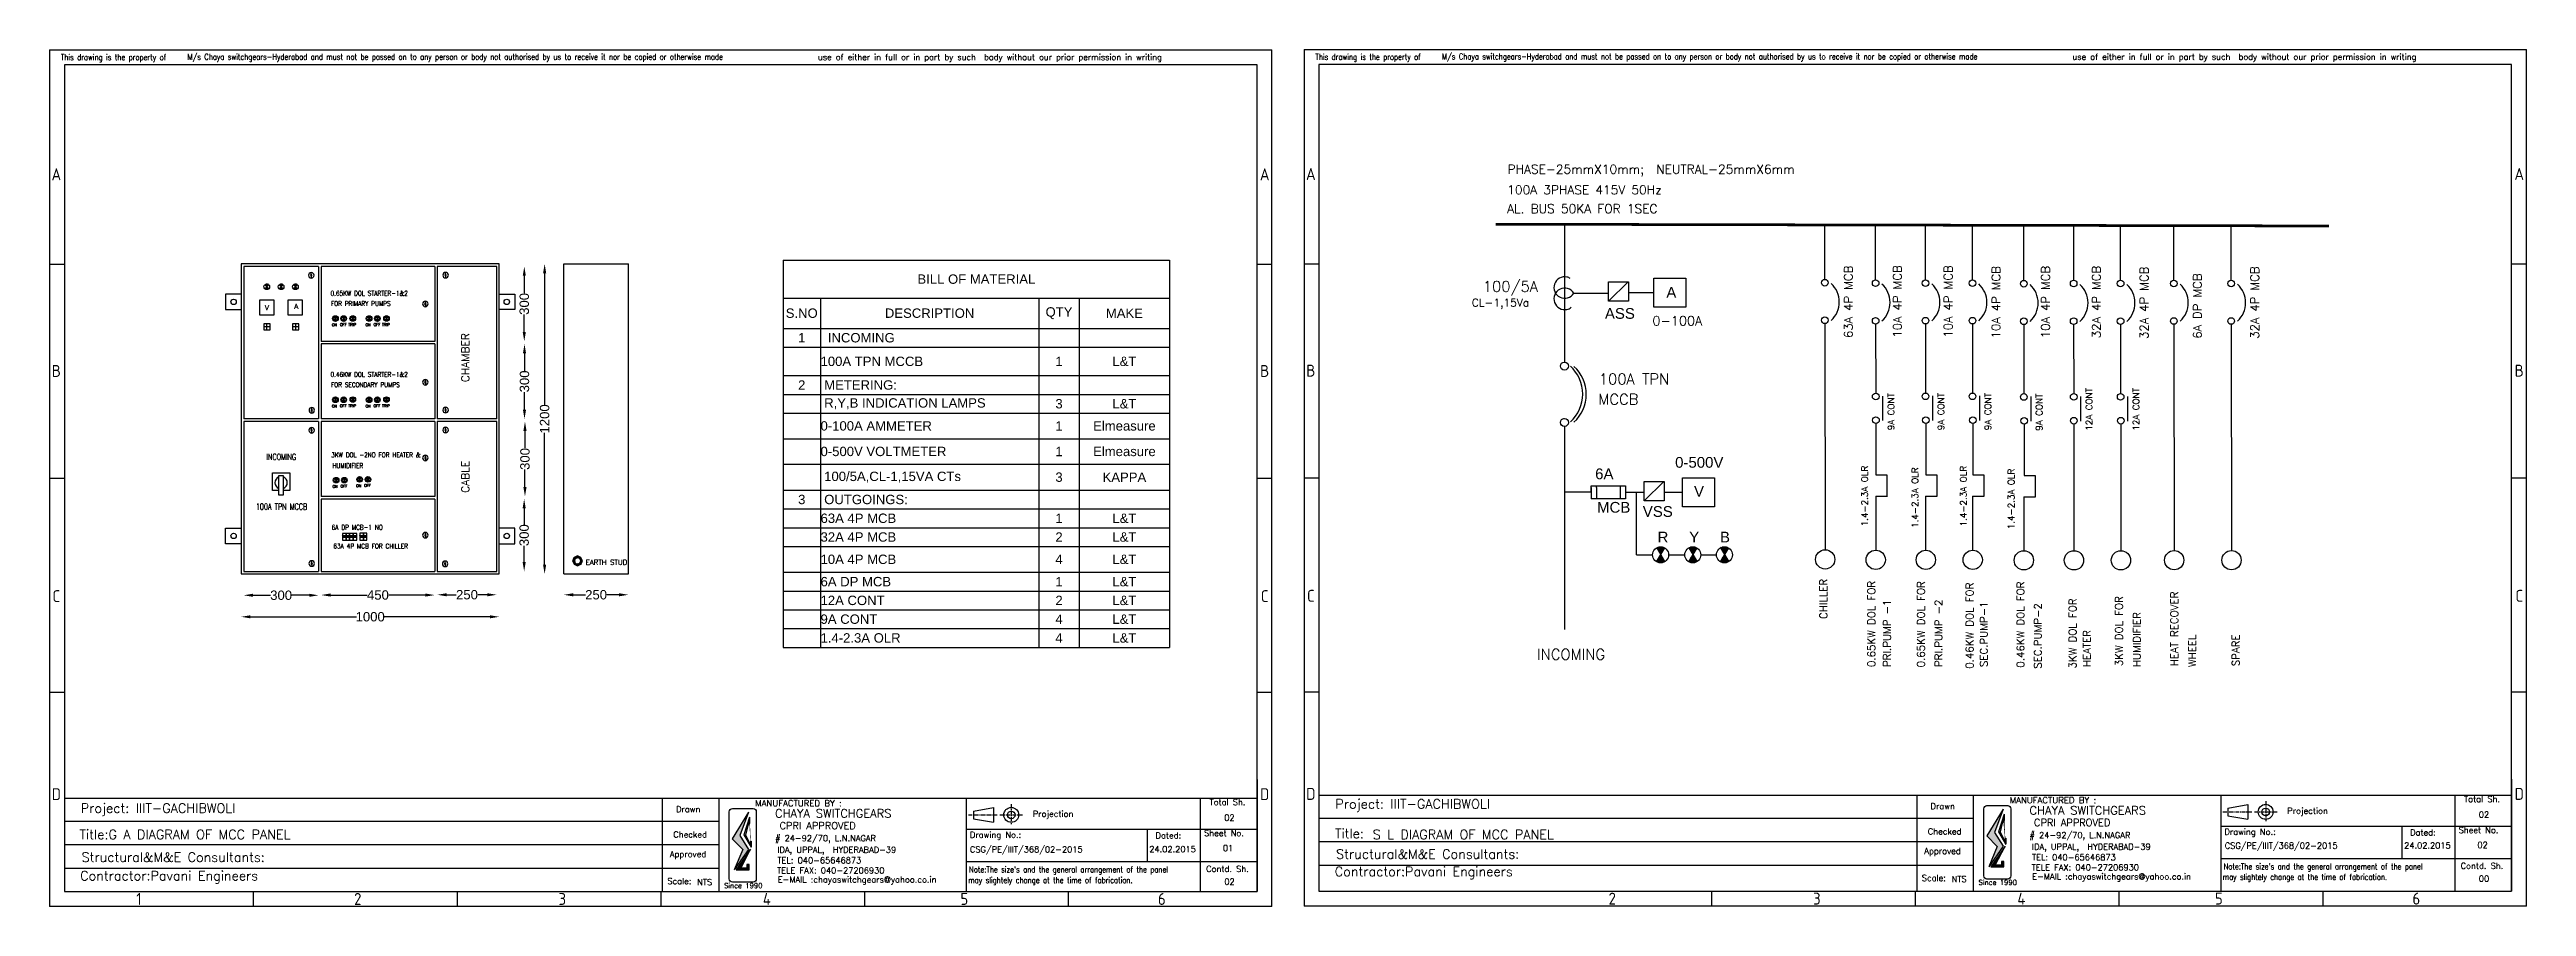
# Model space of a CAD drawing. Header units: inches. Extents: x 11 to 804, y 15 to 289.
import ezdxf
from ezdxf.enums import TextEntityAlignment as Align

# ---------------------------------------------------------------- set-up
doc = ezdxf.new("R2010")
doc.units = ezdxf.units.IN
doc.header["$MEASUREMENT"] = 0
doc.linetypes.add('CENTER', pattern=[2, 1.25, -0.25, 0.25, -0.25])
for name, color, linetype in [('FRAME050', 6, 'Continuous'), ('FRAME070', 5, 'Continuous'), ('TXT', 6, 'Continuous')]:
    doc.layers.add(name, color=color, linetype=linetype)
doc.styles.add('1', font='simplex.shx')
doc.styles.add('COMPLEX', font='complex.shx', dxfattribs={"height": 2})
doc.styles.add('ISOCP', font='isocp.shx')
doc.styles.add('Roman', font='romans')
doc.styles.add('ROMANS', font='ROMANS.shx', dxfattribs={"width": 0.75})
doc.styles.add('SIMPLEX', font='simplex.shx', dxfattribs={"height": 2})
doc.styles.get("Standard").update_dxf_attribs({"font": 'arial.ttf'})
doc.styles.add('STYLE1', font='Romans.shx')
doc.styles.add('STYLE2', font='Romant.shx')
doc.styles.add('STYLE3', font='Simplex.shx')
doc.dimstyles.get("Standard").update_dxf_attribs({"dimtxt": 3, "dimasz": 3, "dimexe": 0.18, "dimexo": 0.0625, "dimgap": 0.09, "dimtad": 0, "dimtih": 1, "dimtoh": 1, "dimdec": 0, "dimzin": 0, "dimdsep": 46, "dimtxsty": 'Standard', "dimcen": 0.09, "dimse1": 1, "dimse2": 1, "dimadec": 0, "dimazin": 0, "dimtfac": 1, "dimtdec": 0, "dimtofl": 0, "dimtmove": 0, "dimatfit": 3, "dimfxl": 1, "dimtolj": 1, "dimtzin": 0, "dimarcsym": 0})

msp = doc.modelspace()

# ---------------------------------------------------------------- texts
for s, height, style, p in [('PHASE-25mmX10mm;  NEUTRAL-25mmX6mm', 2.864, '1', (477.56, 249.2)), ('AL. BUS 50KA FOR 1SEC ', 2.864, '1', (477.46, 236.56)), ('100A 3PHASE 415V 50Hz  ', 2.864, '1', (477.46, 242.6)), ('V', 1.62, 'STYLE1', (79.81, 205.57)), ('A', 1.62, 'STYLE1', (89.21, 205.99))]:
    msp.add_text(s, height=height, dxfattribs=dict(style=style)).set_placement(p)
at = {"ltscale": 6, "style": 'STYLE3'}
for s, height, p in [('100/5A', 3.432, (469.69, 211.42)), ('0-100A', 3, (523.95, 200.66)), ('100A TPN', 3.432, (506.83, 181.82)), ('MCCB', 3.432, (506.66, 175.35))]:
    msp.add_text(s, height=height, dxfattribs=at).set_placement(p)
for s, height, p in [('63A 4P MCB', 2.74, (588.05, 196.62)), ('10A 4P MCB', 2.74, (603.73, 196.75)), ('10A 4P MCB', 2.74, (619.99, 196.75)), ('10A 4P MCB', 2.74, (635.3, 196.5)), ('10A 4P MCB', 2.74, (651.15, 196.58)), ('32A 4P MCB', 2.74, (667.41, 196.58)), ('32A 4P MCB', 2.74, (682.71, 196.33)), ('6A DP MCB', 2.74, (699.77, 196.39)), ('32A 4P MCB', 2.74, (718.13, 196.39)), ('9A CONT', 2.055, (601.37, 167.14)), ('9A CONT', 2.055, (617.34, 167.17)), ('9A CONT', 2.055, (632.37, 167.17)), ('9A CONT', 2.055, (648.79, 166.97)), ('12A CONT', 2.055, (664.75, 167)), ('12A CONT', 2.055, (679.78, 167.01)), ('1.4-2.3A OLR', 2.055, (592.9, 136.41)), ('1.4-2.3A OLR', 2.055, (609.03, 135.9)), ('1.4-2.3A OLR', 2.055, (624.53, 136.37)), ('1.4-2.3A OLR', 2.055, (639.81, 135.48)), ('CHILLER', 2.398, (579.88, 106.79)), ('0.65KW DOL FOR ', 2.3975, (595.24, 91.41)), ('PRI.PUMP -1', 2.3975, (600.24, 91.41)), ('0.65KW DOL FOR ', 2.3975, (611.11, 91.31)), ('PRI.PUMP -2', 2.3975, (616.74, 91.41)), ('0.46KW DOL FOR ', 2.3975, (626.7, 90.86)), ('SEC.PUMP-1', 2.398, (631.24, 91.41)), ('0.46KW DOL FOR ', 2.3975, (643, 91.22)), ('SEC.PUMP-2', 2.398, (648.52, 90.88)), ('3KW DOL FOR ', 2.3975, (659.66, 90.95)), ('3KW DOL FOR ', 2.3975, (674.5, 91.67)), ('HEAT RECOVER', 2.3975, (692.21, 91.67)), ('HUMIDIFIER', 2.398, (680.24, 91.41)), ('HEATER', 2.398, (664.24, 91.41)), ('WHEEL', 2.398, (697.94, 91.41)), ('SPARE', 2.398, (711.88, 91.67))]:
    msp.add_text(s, height=height, rotation=90, dxfattribs=at).set_placement(p)
at = {"color": 7, "style": 'ROMANS', "width": 0.75}
for s, height, p in [('0.65KW DOL STARTER-1&2', 1.5346, (100.79, 210.18)), ('FOR PRIMARY PUMPS', 1.5346, (100.92, 206.89)), ('0.46KW DOL STARTER-1&2', 1.5346, (100.79, 184.21)), ('FOR SECONDARY PUMPS', 1.5346, (100.92, 180.93)), ('3KW DOL -2NO FOR HEATER &', 1.5346, (101.01, 158.5)), ('HUMIDIFIER', 1.535, (101.4, 155.04)), ('6A DP MCB-1 NO', 1.5346, (101.15, 135.33)), ('63A 4P MCB FOR CHILLER', 1.5346, (101.7, 129.31))]:
    msp.add_text(s, height=height, dxfattribs=at).set_placement(p)
at = {"color": 7}
for s, height, style, p in [('  CL-1,15Va', 2.5137, 'SIMPLEX', (462.68, 206.7)), ('ON', 0.881, 'SIMPLEX', (101.22, 200.39)), ('OFF', 0.881, 'SIMPLEX', (103.79, 200.47)), ('TRIP', 0.881, 'SIMPLEX', (106.46, 200.48)), ('ON', 0.881, 'SIMPLEX', (112, 200.4)), ('OFF', 0.881, 'SIMPLEX', (114.57, 200.48)), ('TRIP', 0.881, 'SIMPLEX', (117.25, 200.48)), ('ON', 0.881, 'SIMPLEX', (101.22, 174.43)), ('OFF', 0.881, 'SIMPLEX', (103.79, 174.51)), ('TRIP', 0.881, 'SIMPLEX', (106.47, 174.51)), ('ON', 0.881, 'SIMPLEX', (112.01, 174.43)), ('OFF', 0.881, 'SIMPLEX', (114.57, 174.52)), ('TRIP', 0.881, 'SIMPLEX', (117.25, 174.52)), ('ON', 0.881, 'SIMPLEX', (101.44, 148.72)), ('OFF', 0.881, 'SIMPLEX', (104.01, 148.8)), ('ON', 0.881, 'SIMPLEX', (108.97, 148.96)), ('OFF', 0.881, 'SIMPLEX', (111.54, 149.05)), ('EARTH STUD', 1.626, 'SIMPLEX', (182.45, 124.1)), ('Project: IIIT-GACHIBWOLI', 3, 'SIMPLEX', (20.82, 44.78)), (' MANUFACTURED BY :', 2, 'COMPLEX', (235.37, 46.87)), ('Total Sh.', 1.932, 'SIMPLEX', (382.17, 47.26)), ('Project: IIIT-GACHIBWOLI', 3, 'SIMPLEX', (422.44, 46.12)), ('Drawn', 1.932, 'SIMPLEX', (613, 45.94)), (' MANUFACTURED BY :', 2, 'COMPLEX', (636.96, 47.84)), ('Total Sh.', 1.932, 'SIMPLEX', (783.77, 48.23)), ('Drawn', 1.932, 'SIMPLEX', (211.4, 44.97)), ('Projection', 1.932, 'SIMPLEX', (325.59, 43.5)), ('02', 1.932, 'SIMPLEX', (386.89, 42.28)), ('Title:', 3, 'SIMPLEX', (422.33, 36.67)), ('Checked', 1.932, 'SIMPLEX', (612.11, 37.86)), ('Drawing No.:', 1.9324, 'SIMPLEX', (707.08, 37.78)), ('Projection', 1.932, 'SIMPLEX', (727.18, 44.48)), ('Sheet No.', 1.932, 'SIMPLEX', (782.03, 38.32)), ('02', 1.932, 'SIMPLEX', (788.49, 43.25)), ('Title:G A DIAGRAM OF MCC PANEL', 3, 'SIMPLEX', (20.45, 36.38)), ('Structural&M&E Consultants:', 3, 'SIMPLEX', (21.09, 29.12)), ('Approved', 1.932, 'SIMPLEX', (209.4, 30.64)), ('Checked', 1.932, 'SIMPLEX', (210.51, 36.89)), ('CSG/PE/IIIT/368/02-2015', 1.9324, 'SIMPLEX', (305.46, 32.12)), ('Drawing No.:', 1.9324, 'SIMPLEX', (305.48, 36.8)), ('24.02.2015', 1.932, 'SIMPLEX', (362.88, 32.19)), ('Dated:', 1.932, 'SIMPLEX', (364.9, 36.58)), ('Sheet No.', 1.932, 'SIMPLEX', (380.43, 37.34)), ('01', 1.932, 'SIMPLEX', (386.45, 32.56)), ('Structural&M&E Consultants:', 3, 'SIMPLEX', (422.69, 30.1)), ('S L DIAGRAM OF MCC PANEL', 3, 'SIMPLEX', (434.41, 36.35)), ('Approved', 1.932, 'SIMPLEX', (610.99, 31.62)), ('CSG/PE/IIIT/368/02-2015', 1.9324, 'SIMPLEX', (707.17, 33.32)), ('24.02.2015', 1.932, 'SIMPLEX', (764.6, 33.38)), ('Dated:', 1.932, 'SIMPLEX', (766.49, 37.55)), ('02', 1.932, 'SIMPLEX', (788.05, 33.53)), ('Contractor:Pavani Engineers', 3, 'SIMPLEX', (20.64, 23.18)), ('Scale:', 1.932, 'SIMPLEX', (208.6, 22)), ('Contd. Sh.', 1.932, 'SIMPLEX', (381.08, 25.89)), ('Contractor:Pavani Engineers', 3, 'SIMPLEX', (422.26, 24.52)), ('Scale:', 1.932, 'SIMPLEX', (610.19, 22.98)), ('NTS', 1.932, 'SIMPLEX', (619.74, 22.65)), ('Contd. Sh.', 1.932, 'SIMPLEX', (782.68, 26.87)), ('00', 1.932, 'SIMPLEX', (788.51, 22.78)), ('NTS', 1.932, 'SIMPLEX', (218.14, 21.67)), ('Since 1990', 1.6, 'SIMPLEX', (226.77, 20.73)), ('02', 1.932, 'SIMPLEX', (386.91, 21.81)), ('Since 1990', 1.6, 'SIMPLEX', (628.37, 21.71))]:
    msp.add_text(s, height=height, dxfattribs=dict(at, style=style)).set_placement(p)
at = {"ltscale": 6}
for s, height, p in [('ASS', 3.432, (508.74, 202.78)), ('A', 3.43, (528.41, 209.52)), ('0-500V', 3.432, (531.22, 155.16)), ('6A', 3.432, (505.62, 151.49)), ('MCB', 3.432, (506.23, 140.78)), ('VSS', 3.432, (520.87, 139.44)), ('V', 3.43, (537.27, 145.88)), ('R     Y     B', 3.4324, (525.6, 131.26))]:
    msp.add_text(s, height=height, dxfattribs=at).set_placement(p)
at = {"color": 0, "style": 'SIMPLEX'}
msp.add_text('CABLE             CHAMBER', height=2.5, rotation=90, dxfattribs=at).set_placement((145.17, 147.13))
at = {"style": 'ROMANS', "width": 0.75}
for s, p in [('INCOMING', (85.02, 158.63)), ('100A TPN MCCB', (85.1, 142.73))]:
    msp.add_text(s, height=2, dxfattribs=at).set_placement(p, align=Align.MIDDLE_CENTER)
at = {"ltscale": 6, "style": 'STYLE2'}
msp.add_text('INCOMING', height=3.432, dxfattribs=at).set_placement((497.9, 95.48), align=Align.MIDDLE_CENTER)
at = {"color": 1, "style": 'COMPLEX'}
for p in [(243.08, 43.26), (644.67, 44.23)]:
    msp.add_text('CHAYA SWITCHGEARS', height=2.6918, dxfattribs=at).set_placement(p)
at = {"color": 6}
for s, height, style, p in [('CPRI APPROVED', 2.3, 'COMPLEX', (244.51, 39.55)), ('CPRI APPROVED', 2.3, 'COMPLEX', (646.1, 40.53)), ('# 24-92/70, L.N.NAGAR', 1.9324, 'SIMPLEX', (243.08, 35.71)), ('IDA, UPPAL,  HYDERABAD-39', 1.9324, 'SIMPLEX', (243.85, 32.01)), ('# 24-92/70, L.N.NAGAR', 1.9324, 'SIMPLEX', (644.67, 36.68)), ('IDA, UPPAL,  HYDERABAD-39', 1.9324, 'SIMPLEX', (645.45, 32.99)), ('TELE FAX: 040-27206930', 1.9324, 'SIMPLEX', (243.74, 25.4)), ('TEL: 040-65646873', 1.9324, 'SIMPLEX', (243.85, 28.63)), ('E-MAIL :chayaswitchgears@yahoo.co.in ', 1.9324, 'SIMPLEX', (243.92, 22.48)), ('TELE FAX: 040-27206930', 1.9324, 'SIMPLEX', (645.34, 26.38)), ('TEL: 040-65646873', 1.9324, 'SIMPLEX', (645.45, 29.61)), ('E-MAIL :chayaswitchgears@yahoo.co.in ', 1.9324, 'SIMPLEX', (645.51, 23.46))]:
    msp.add_text(s, height=height, dxfattribs=dict(at, style=style)).set_placement(p)
at = {"color": 1, "char_height": 1.9, "width": 252.1333, "attachment_point": 1, "style": 'Roman'}
for insert in [(256.82, 287.45), (658.41, 287.55)]:
    msp.add_mtext('use of either in full or in part by such  body without our prior permission in writing', dxfattribs=dict(at, insert=insert))
at = {"layer": 'FRAME050', "color": 7, "style": 'ISOCP'}
for s, p in [('A', (13.01, 248.99)), ('A', (399.83, 248.99)), ('A', (414.6, 249.09)), ('A', (801.43, 249.09)), ('B', (13.01, 186.1)), ('B', (399.83, 186.1)), ('B', (414.6, 186.2)), ('B', (801.43, 186.2)), ('C', (13.01, 114.1)), ('C', (399.83, 114.1)), ('C', (414.6, 114.2)), ('C', (801.43, 114.2)), ('D', (13.01, 50.75)), ('D', (399.83, 50.75)), ('D', (414.6, 50.85)), ('D', (801.43, 50.85)), ('1', (39.46, 17.24)), ('2', (109.5, 17.24)), ('3', (174.99, 17.24)), ('4', (240.47, 17.24)), ('5', (303.68, 17.24)), ('6', (366.89, 17.24)), ('2', (511.1, 17.35)), ('3', (576.59, 17.35)), ('4', (642.07, 17.35)), ('5', (705.28, 17.35)), ('6', (768.49, 17.35))]:
    msp.add_text(s, height=3.82, dxfattribs=at).set_placement(p, align=Align.MIDDLE)
at = {"layer": 'TXT', "color": 1, "style": 'ROMANS', "width": 0.84}
for s, p in [('This drawing is the property of ', (14.48, 285.48)), ('M/s Chaya switchgears-Hyderabad and must not be passed on to any person or body not authorised by us to receive it nor be copied or otherwise made ', (54.98, 285.63)), ('This drawing is the property of ', (416.07, 285.58)), ('M/s Chaya switchgears-Hyderabad and must not be passed on to any person or body not authorised by us to receive it nor be copied or otherwise made ', (456.57, 285.73)), ('may slightely change at the time of fabrication.', (304.94, 22.34)), ("Note:The size's and the general arrangement of the panel", (305.21, 25.73)), ('may slightely change at the time of fabrication.', (706.53, 23.32)), ("Note:The size's and the general arrangement of the panel", (706.81, 26.71))]:
    msp.add_text(s, height=1.9, dxfattribs=at).set_placement(p)

# ---------------------------------------------------------------- blocks, each defined once
blk = doc.blocks.new('NOB')
at = {"ltscale": 2}
for p, q in [((-1.5, -1.25), (-1.5, -0.5)), ((-1.5, -1.75), (-1.5, -2.5))]:
    blk.add_line(p, q, dxfattribs=at)
for radius in [1, 0.25]:
    blk.add_circle((-1.5, -1.5), radius, dxfattribs=at)
blk = doc.blocks.new('NOBB')
at = {"ltscale": 4, "xscale": -1, "rotation": 180}
blk.add_blockref('NOB', (0, 0), dxfattribs=at)
blk = doc.blocks.new('*X5')
at = {"color": 0}
for p, q in [((162.95, 130.32), (162.74, 130.53)), ((163.45, 131.23), (162.75, 131.94)), ((162.78, 131.84), (163.08, 132.14)), ((162.78, 130.43), (163.49, 131.14)), ((163.23, 130.22), (162.83, 130.62)), ((163.54, 131.32), (162.84, 132.02)), ((162.87, 131.76), (163.31, 132.2)), ((162.89, 130.36), (163.58, 131.05)), ((163.42, 130.2), (162.92, 130.7)), ((163.63, 131.41), (162.95, 132.09)), ((162.96, 131.67), (163.49, 132.2)), ((163, 130.3), (163.66, 130.96)), ((163.59, 130.22), (163.01, 130.79)), ((163.04, 131.58), (163.64, 132.18)), ((163.72, 131.5), (163.08, 132.14)), ((163.73, 130.25), (163.1, 130.88)), ((163.13, 131.49), (163.78, 132.14)), ((163.13, 130.25), (163.75, 130.87)), ((163.85, 130.3), (163.19, 130.97)), ((163.81, 131.59), (163.21, 132.18)), ((163.22, 131.4), (163.9, 132.08)), ((163.27, 130.21), (163.84, 130.78)), ((163.97, 130.37), (163.28, 131.06)), ((163.31, 131.31), (164.01, 132.01)), ((164.07, 130.44), (163.36, 131.15)), ((163.89, 131.68), (163.37, 132.2)), ((163.4, 131.23), (164.11, 131.93)), ((163.44, 130.2), (163.93, 130.69)), ((163.98, 131.76), (163.55, 132.19)), ((163.64, 130.23), (164.02, 130.61)), ((164.07, 131.85), (163.79, 132.13)), ((163.93, 130.34), (164.11, 130.52))]:
    blk.add_line(p, q, dxfattribs=at)
blk = doc.blocks.new('mccb')
at = {"ltscale": 4}
for p, q in [((800.39, 770.24), (800.39, 776.46)), ((802.72, 775.58), (804.28, 775.58)), ((802.72, 768.52), (802.72, 775.58)), ((804.28, 775.58), (804.28, 768.52)), ((806.61, 776.46), (806.61, 770.24)), ((802.72, 770.24), (800.39, 770.24)), ((804.28, 768.52), (802.72, 768.52)), ((806.61, 770.24), (804.28, 770.24))]:
    blk.add_line(p, q, dxfattribs=at)
blk.add_line((800.39, 776.46), (806.61, 776.46))
for start, end in [(110.53737, 249.46263), (290.53737, 69.46263)]:
    blk.add_arc((803.5, 772.98), 2.22, start, end, dxfattribs=at)
blk = doc.blocks.new('*X7')
at = {"color": 0}
for p, q in [((163.5, 131.2), (162.7, 131.9)), ((163, 130.3), (162.7, 130.5)), ((162.8, 131.8), (163.1, 132.1)), ((163.5, 131.3), (162.8, 132)), ((162.8, 130.4), (163.5, 131.1)), ((163.2, 130.2), (162.8, 130.6)), ((162.9, 131.8), (163.3, 132.2)), ((162.9, 130.4), (163.6, 131)), ((163.4, 130.2), (162.9, 130.7)), ((163, 131.6), (163.6, 132.2)), ((163, 131.7), (163.5, 132.2)), ((163.6, 131.4), (163, 132.1)), ((163, 130.3), (163.7, 131)), ((163.6, 130.2), (163, 130.8)), ((163.1, 131.5), (163.8, 132.1)), ((163.7, 131.5), (163.1, 132.1)), ((163.1, 130.2), (163.8, 130.9)), ((163.7, 130.3), (163.1, 130.9)), ((163.8, 131.6), (163.2, 132.2)), ((163.2, 131.4), (163.9, 132.1)), ((163.9, 130.3), (163.2, 131)), ((163.3, 131.3), (164, 132)), ((164, 130.4), (163.3, 131.1)), ((163.3, 130.2), (163.8, 130.8)), ((163.9, 131.7), (163.4, 132.2)), ((163.4, 131.2), (164.1, 131.9)), ((164.1, 130.4), (163.4, 131.1)), ((163.4, 130.2), (163.9, 130.7)), ((164, 131.8), (163.6, 132.2)), ((163.6, 130.2), (164, 130.6)), ((164.1, 131.9), (163.8, 132.1)), ((163.9, 130.3), (164.1, 130.5))]:
    blk.add_line(p, q, dxfattribs=at)
blk = doc.blocks.new('*X6')
at = {"color": 0}
for p, q in [((163.5, 131.2), (162.7, 131.9)), ((163, 130.3), (162.7, 130.5)), ((162.8, 131.8), (163.1, 132.1)), ((163.5, 131.3), (162.8, 132)), ((162.8, 130.4), (163.5, 131.1)), ((163.2, 130.2), (162.8, 130.6)), ((162.9, 131.8), (163.3, 132.2)), ((162.9, 130.4), (163.6, 131)), ((163.4, 130.2), (162.9, 130.7)), ((163, 131.6), (163.6, 132.2)), ((163, 131.7), (163.5, 132.2)), ((163.6, 131.4), (163, 132.1)), ((163, 130.3), (163.7, 131)), ((163.6, 130.2), (163, 130.8)), ((163.1, 131.5), (163.8, 132.1)), ((163.7, 131.5), (163.1, 132.1)), ((163.1, 130.2), (163.8, 130.9)), ((163.7, 130.3), (163.1, 130.9)), ((163.8, 131.6), (163.2, 132.2)), ((163.2, 131.4), (163.9, 132.1)), ((163.9, 130.3), (163.2, 131)), ((163.3, 131.3), (164, 132)), ((164, 130.4), (163.3, 131.1)), ((163.3, 130.2), (163.8, 130.8)), ((163.9, 131.7), (163.4, 132.2)), ((163.4, 131.2), (164.1, 131.9)), ((164.1, 130.4), (163.4, 131.1)), ((163.4, 130.2), (163.9, 130.7)), ((164, 131.8), (163.6, 132.2)), ((163.6, 130.2), (164, 130.6)), ((164.1, 131.9), (163.8, 132.1)), ((163.9, 130.3), (164.1, 130.5))]:
    blk.add_line(p, q, dxfattribs=at)
blk = doc.blocks.new('*X9')
at = {"color": 0}
for p, q in [((163.5, 131.2), (162.7, 131.9)), ((163, 130.3), (162.7, 130.5)), ((162.8, 131.8), (163.1, 132.1)), ((163.5, 131.3), (162.8, 132)), ((162.8, 130.4), (163.5, 131.1)), ((163.2, 130.2), (162.8, 130.6)), ((162.9, 131.8), (163.3, 132.2)), ((162.9, 130.4), (163.6, 131)), ((163.4, 130.2), (162.9, 130.7)), ((163, 131.6), (163.6, 132.2)), ((163, 131.7), (163.5, 132.2)), ((163.6, 131.4), (163, 132.1)), ((163, 130.3), (163.7, 131)), ((163.6, 130.2), (163, 130.8)), ((163.1, 131.5), (163.8, 132.1)), ((163.7, 131.5), (163.1, 132.1)), ((163.1, 130.2), (163.8, 130.9)), ((163.7, 130.3), (163.1, 130.9)), ((163.8, 131.6), (163.2, 132.2)), ((163.2, 131.4), (163.9, 132.1)), ((163.9, 130.3), (163.2, 131)), ((163.3, 131.3), (164, 132)), ((164, 130.4), (163.3, 131.1)), ((163.3, 130.2), (163.8, 130.8)), ((163.9, 131.7), (163.4, 132.2)), ((163.4, 131.2), (164.1, 131.9)), ((164.1, 130.4), (163.4, 131.1)), ((163.4, 130.2), (163.9, 130.7)), ((164, 131.8), (163.6, 132.2)), ((163.6, 130.2), (164, 130.6)), ((164.1, 131.9), (163.8, 132.1)), ((163.9, 130.3), (164.1, 130.5))]:
    blk.add_line(p, q, dxfattribs=at)
blk = doc.blocks.new('*X8')
at = {"color": 0}
for p, q in [((163.5, 131.2), (162.7, 131.9)), ((163, 130.3), (162.7, 130.5)), ((162.8, 131.8), (163.1, 132.1)), ((163.5, 131.3), (162.8, 132)), ((162.8, 130.4), (163.5, 131.1)), ((163.2, 130.2), (162.8, 130.6)), ((162.9, 131.8), (163.3, 132.2)), ((162.9, 130.4), (163.6, 131)), ((163.4, 130.2), (162.9, 130.7)), ((163, 131.6), (163.6, 132.2)), ((163, 131.7), (163.5, 132.2)), ((163.6, 131.4), (163, 132.1)), ((163, 130.3), (163.7, 131)), ((163.6, 130.2), (163, 130.8)), ((163.1, 131.5), (163.8, 132.1)), ((163.7, 131.5), (163.1, 132.1)), ((163.1, 130.2), (163.8, 130.9)), ((163.7, 130.3), (163.1, 130.9)), ((163.8, 131.6), (163.2, 132.2)), ((163.2, 131.4), (163.9, 132.1)), ((163.9, 130.3), (163.2, 131)), ((163.3, 131.3), (164, 132)), ((164, 130.4), (163.3, 131.1)), ((163.3, 130.2), (163.8, 130.8)), ((163.9, 131.7), (163.4, 132.2)), ((163.4, 131.2), (164.1, 131.9)), ((164.1, 130.4), (163.4, 131.1)), ((163.4, 130.2), (163.9, 130.7)), ((164, 131.8), (163.6, 132.2)), ((163.6, 130.2), (164, 130.6)), ((164.1, 131.9), (163.8, 132.1)), ((163.9, 130.3), (164.1, 130.5))]:
    blk.add_line(p, q, dxfattribs=at)
blk = doc.blocks.new('*X11')
at = {"color": 0}
for p, q in [((163.5, 131.2), (162.7, 131.9)), ((163, 130.3), (162.7, 130.5)), ((162.8, 131.8), (163.1, 132.1)), ((163.5, 131.3), (162.8, 132)), ((162.8, 130.4), (163.5, 131.1)), ((163.2, 130.2), (162.8, 130.6)), ((162.9, 131.8), (163.3, 132.2)), ((162.9, 130.4), (163.6, 131)), ((163.4, 130.2), (162.9, 130.7)), ((163, 131.6), (163.6, 132.2)), ((163, 131.7), (163.5, 132.2)), ((163.6, 131.4), (163, 132.1)), ((163, 130.3), (163.7, 131)), ((163.6, 130.2), (163, 130.8)), ((163.1, 131.5), (163.8, 132.1)), ((163.7, 131.5), (163.1, 132.1)), ((163.1, 130.2), (163.8, 130.9)), ((163.7, 130.3), (163.1, 130.9)), ((163.8, 131.6), (163.2, 132.2)), ((163.2, 131.4), (163.9, 132.1)), ((163.9, 130.3), (163.2, 131)), ((163.3, 131.3), (164, 132)), ((164, 130.4), (163.3, 131.1)), ((163.3, 130.2), (163.8, 130.8)), ((163.9, 131.7), (163.4, 132.2)), ((163.4, 131.2), (164.1, 131.9)), ((164.1, 130.4), (163.4, 131.1)), ((163.4, 130.2), (163.9, 130.7)), ((164, 131.8), (163.6, 132.2)), ((163.6, 130.2), (164, 130.6)), ((164.1, 131.9), (163.8, 132.1)), ((163.9, 130.3), (164.1, 130.5))]:
    blk.add_line(p, q, dxfattribs=at)
blk = doc.blocks.new('*X10')
at = {"color": 0}
for p, q in [((163.5, 131.2), (162.7, 131.9)), ((163, 130.3), (162.7, 130.5)), ((162.8, 131.8), (163.1, 132.1)), ((163.5, 131.3), (162.8, 132)), ((162.8, 130.4), (163.5, 131.1)), ((163.2, 130.2), (162.8, 130.6)), ((162.9, 131.8), (163.3, 132.2)), ((162.9, 130.4), (163.6, 131)), ((163.4, 130.2), (162.9, 130.7)), ((163, 131.6), (163.6, 132.2)), ((163, 131.7), (163.5, 132.2)), ((163.6, 131.4), (163, 132.1)), ((163, 130.3), (163.7, 131)), ((163.6, 130.2), (163, 130.8)), ((163.1, 131.5), (163.8, 132.1)), ((163.7, 131.5), (163.1, 132.1)), ((163.1, 130.2), (163.8, 130.9)), ((163.7, 130.3), (163.1, 130.9)), ((163.8, 131.6), (163.2, 132.2)), ((163.2, 131.4), (163.9, 132.1)), ((163.9, 130.3), (163.2, 131)), ((163.3, 131.3), (164, 132)), ((164, 130.4), (163.3, 131.1)), ((163.3, 130.2), (163.8, 130.8)), ((163.9, 131.7), (163.4, 132.2)), ((163.4, 131.2), (164.1, 131.9)), ((164.1, 130.4), (163.4, 131.1)), ((163.4, 130.2), (163.9, 130.7)), ((164, 131.8), (163.6, 132.2)), ((163.6, 130.2), (164, 130.6)), ((164.1, 131.9), (163.8, 132.1)), ((163.9, 130.3), (164.1, 130.5))]:
    blk.add_line(p, q, dxfattribs=at)
blk = doc.blocks.new('*X13')
at = {"color": 0}
for p, q in [((163.5, 131.2), (162.7, 131.9)), ((163, 130.3), (162.7, 130.5)), ((162.8, 131.8), (163.1, 132.1)), ((163.5, 131.3), (162.8, 132)), ((162.8, 130.4), (163.5, 131.1)), ((163.2, 130.2), (162.8, 130.6)), ((162.9, 131.8), (163.3, 132.2)), ((162.9, 130.4), (163.6, 131)), ((163.4, 130.2), (162.9, 130.7)), ((163, 131.6), (163.6, 132.2)), ((163, 131.7), (163.5, 132.2)), ((163.6, 131.4), (163, 132.1)), ((163, 130.3), (163.7, 131)), ((163.6, 130.2), (163, 130.8)), ((163.1, 131.5), (163.8, 132.1)), ((163.7, 131.5), (163.1, 132.1)), ((163.1, 130.2), (163.8, 130.9)), ((163.7, 130.3), (163.1, 130.9)), ((163.8, 131.6), (163.2, 132.2)), ((163.2, 131.4), (163.9, 132.1)), ((163.9, 130.3), (163.2, 131)), ((163.3, 131.3), (164, 132)), ((164, 130.4), (163.3, 131.1)), ((163.3, 130.2), (163.8, 130.8)), ((163.9, 131.7), (163.4, 132.2)), ((163.4, 131.2), (164.1, 131.9)), ((164.1, 130.4), (163.4, 131.1)), ((163.4, 130.2), (163.9, 130.7)), ((164, 131.8), (163.6, 132.2)), ((163.6, 130.2), (164, 130.6)), ((164.1, 131.9), (163.8, 132.1)), ((163.9, 130.3), (164.1, 130.5))]:
    blk.add_line(p, q, dxfattribs=at)
blk = doc.blocks.new('*X12')
at = {"color": 0}
for p, q in [((163.5, 131.2), (162.7, 131.9)), ((163, 130.3), (162.7, 130.5)), ((162.8, 131.8), (163.1, 132.1)), ((163.5, 131.3), (162.8, 132)), ((162.8, 130.4), (163.5, 131.1)), ((163.2, 130.2), (162.8, 130.6)), ((162.9, 131.8), (163.3, 132.2)), ((162.9, 130.4), (163.6, 131)), ((163.4, 130.2), (162.9, 130.7)), ((163, 131.6), (163.6, 132.2)), ((163, 131.7), (163.5, 132.2)), ((163.6, 131.4), (163, 132.1)), ((163, 130.3), (163.7, 131)), ((163.6, 130.2), (163, 130.8)), ((163.1, 131.5), (163.8, 132.1)), ((163.7, 131.5), (163.1, 132.1)), ((163.1, 130.2), (163.8, 130.9)), ((163.7, 130.3), (163.1, 130.9)), ((163.8, 131.6), (163.2, 132.2)), ((163.2, 131.4), (163.9, 132.1)), ((163.9, 130.3), (163.2, 131)), ((163.3, 131.3), (164, 132)), ((164, 130.4), (163.3, 131.1)), ((163.3, 130.2), (163.8, 130.8)), ((163.9, 131.7), (163.4, 132.2)), ((163.4, 131.2), (164.1, 131.9)), ((164.1, 130.4), (163.4, 131.1)), ((163.4, 130.2), (163.9, 130.7)), ((164, 131.8), (163.6, 132.2)), ((163.6, 130.2), (164, 130.6)), ((164.1, 131.9), (163.8, 132.1)), ((163.9, 130.3), (164.1, 130.5))]:
    blk.add_line(p, q, dxfattribs=at)
blk = doc.blocks.new('*X14')
at = {"color": 0}
for p, q in [((163.5, 131.2), (162.7, 131.9)), ((163, 130.3), (162.7, 130.5)), ((162.8, 131.8), (163.1, 132.1)), ((163.5, 131.3), (162.8, 132)), ((162.8, 130.4), (163.5, 131.1)), ((163.2, 130.2), (162.8, 130.6)), ((162.9, 131.8), (163.3, 132.2)), ((162.9, 130.4), (163.6, 131)), ((163.4, 130.2), (162.9, 130.7)), ((163, 131.6), (163.6, 132.2)), ((163, 131.7), (163.5, 132.2)), ((163.6, 131.4), (163, 132.1)), ((163, 130.3), (163.7, 131)), ((163.6, 130.2), (163, 130.8)), ((163.1, 131.5), (163.8, 132.1)), ((163.7, 131.5), (163.1, 132.1)), ((163.1, 130.2), (163.8, 130.9)), ((163.7, 130.3), (163.1, 130.9)), ((163.8, 131.6), (163.2, 132.2)), ((163.2, 131.4), (163.9, 132.1)), ((163.9, 130.3), (163.2, 131)), ((163.3, 131.3), (164, 132)), ((164, 130.4), (163.3, 131.1)), ((163.3, 130.2), (163.8, 130.8)), ((163.9, 131.7), (163.4, 132.2)), ((163.4, 131.2), (164.1, 131.9)), ((164.1, 130.4), (163.4, 131.1)), ((163.4, 130.2), (163.9, 130.7)), ((164, 131.8), (163.6, 132.2)), ((163.6, 130.2), (164, 130.6)), ((164.1, 131.9), (163.8, 132.1)), ((163.9, 130.3), (164.1, 130.5))]:
    blk.add_line(p, q, dxfattribs=at)
blk = doc.blocks.new('*X15')
at = {"color": 0}
for p, q in [((163.5, 131.2), (162.7, 131.9)), ((163, 130.3), (162.7, 130.5)), ((162.8, 131.8), (163.1, 132.1)), ((163.5, 131.3), (162.8, 132)), ((162.8, 130.4), (163.5, 131.1)), ((163.2, 130.2), (162.8, 130.6)), ((162.9, 131.8), (163.3, 132.2)), ((162.9, 130.4), (163.6, 131)), ((163.4, 130.2), (162.9, 130.7)), ((163, 131.6), (163.6, 132.2)), ((163, 131.7), (163.5, 132.2)), ((163.6, 131.4), (163, 132.1)), ((163, 130.3), (163.7, 131)), ((163.6, 130.2), (163, 130.8)), ((163.1, 131.5), (163.8, 132.1)), ((163.7, 131.5), (163.1, 132.1)), ((163.1, 130.2), (163.8, 130.9)), ((163.7, 130.3), (163.1, 130.9)), ((163.8, 131.6), (163.2, 132.2)), ((163.2, 131.4), (163.9, 132.1)), ((163.9, 130.3), (163.2, 131)), ((163.3, 131.3), (164, 132)), ((164, 130.4), (163.3, 131.1)), ((163.3, 130.2), (163.8, 130.8)), ((163.9, 131.7), (163.4, 132.2)), ((163.4, 131.2), (164.1, 131.9)), ((164.1, 130.4), (163.4, 131.1)), ((163.4, 130.2), (163.9, 130.7)), ((164, 131.8), (163.6, 132.2)), ((163.6, 130.2), (164, 130.6)), ((164.1, 131.9), (163.8, 132.1)), ((163.9, 130.3), (164.1, 130.5))]:
    blk.add_line(p, q, dxfattribs=at)
blk = doc.blocks.new('w')
for points in [[(277, 203.2), (274.4, 203.2), (275.1, 201.8), (276.3, 201.8)], [(279.6, 203.2), (277, 203.2), (277.7, 201.8), (278.9, 201.8)], [(282.2, 203.2), (279.6, 203.2), (280.3, 201.8), (281.5, 201.8)], [(284.8, 203.2), (282.2, 203.2), (282.9, 201.8), (284.1, 201.8)]]:
    blk.add_hatch(color=256).paths.add_polyline_path(points)
for p, q in [((275.1, 201.8), (274.4, 203.2)), ((274.4, 203.2), (277, 203.2)), ((276.3, 201.8), (275.1, 201.8)), ((276.3, 201.8), (277, 203.2)), ((277.7, 201.8), (277, 203.2)), ((277, 203.2), (279.6, 203.2)), ((278.9, 201.8), (277.7, 201.8)), ((278.9, 201.8), (279.6, 203.2)), ((280.3, 201.8), (279.6, 203.2)), ((279.6, 203.2), (282.2, 203.2)), ((281.5, 201.8), (280.3, 201.8)), ((281.5, 201.8), (282.2, 203.2)), ((282.2, 203.2), (284.8, 203.2)), ((282.9, 201.8), (282.2, 203.2)), ((284.1, 201.8), (282.9, 201.8)), ((284.1, 201.8), (284.8, 203.2))]:
    blk.add_line(p, q)
for points in [[(274.4, 199.8), (277, 199.8), (277, 204.8), (274.4, 204.8)], [(277, 199.8), (279.6, 199.8), (279.6, 204.8), (277, 204.8)], [(279.6, 199.8), (282.2, 199.8), (282.2, 204.8), (279.6, 204.8)], [(282.2, 199.8), (284.8, 199.8), (284.8, 204.8), (282.2, 204.8)]]:
    blk.add_lwpolyline(points, close=True)
blk = doc.blocks.new('ARTH')
h = blk.add_hatch()
h.set_pattern_fill('ANSI31', color=256, scale=0.25, style=0)
h.set_pattern_definition([(45, (-17.18038, 54.65527), (-0.022097087, 0.022097087), [])])
h.paths.add_polyline_path([(192.38, 230.49), (193.48, 230.95), (193.94, 232.05), (193.48, 233.15), (192.38, 233.61), (191.28, 233.15), (190.82, 232.05), (191.28, 230.95)])
h.paths.add_polyline_path([(192.38, 231.03), (193.1, 231.33), (193.4, 232.05), (193.1, 232.77), (192.38, 233.07), (191.66, 232.77), (191.36, 232.05), (191.66, 231.33)], flags=16)
at = {"lineweight": 30}
for points in [[(192.38, 230.49), (193.48, 230.95), (193.94, 232.05), (193.48, 233.15), (192.38, 233.61), (191.28, 233.15), (190.82, 232.05), (191.28, 230.95)], [(192.38, 231.03), (193.1, 231.33), (193.4, 232.05), (193.1, 232.77), (192.38, 233.07), (191.66, 232.77), (191.36, 232.05), (191.66, 231.33)]]:
    blk.add_lwpolyline(points, close=True, dxfattribs=at)
blk = doc.blocks.new('*D19')
at = {"color": 0, "lineweight": -2, "transparency": 16777216}
for p, q in [((75.99, 114.36), (81.57, 114.36)), ((93.95, 114.36), (88.37, 114.36))]:
    blk.add_line(p, q, dxfattribs=at)
at = {"color": 0, "transparency": 16777216}
for points in [[(75.99, 114.86), (75.99, 113.86), (72.99, 114.36)], [(93.95, 114.86), (93.95, 113.86), (96.95, 114.36)]]:
    blk.add_solid(points, dxfattribs=at)
at = {"layer": 'Defpoints', "color": 0, "transparency": 16777216}
for p in [(72.99, 122.01), (96.95, 122.01), (96.95, 114.36)]:
    blk.add_point(p, dxfattribs=at)
at = {"color": 0, "transparency": 16777216, "insert": (84.97, 114.36), "char_height": 3, "attachment_point": 5}
blk.add_mtext('\\A1;300', dxfattribs=at)
blk = doc.blocks.new('*D20')
at = {"color": 0, "lineweight": -2, "transparency": 16777216}
for p, q in [((100.78, 114.44), (112.5, 114.44)), ((131.14, 114.44), (119.42, 114.44))]:
    blk.add_line(p, q, dxfattribs=at)
at = {"color": 0, "transparency": 16777216}
for points in [[(100.78, 114.94), (100.78, 113.94), (97.78, 114.44)], [(131.14, 114.94), (131.14, 113.94), (134.14, 114.44)]]:
    blk.add_solid(points, dxfattribs=at)
at = {"layer": 'Defpoints', "color": 0, "transparency": 16777216}
for p in [(97.78, 122.01), (134.14, 122.01), (134.14, 114.44)]:
    blk.add_point(p, dxfattribs=at)
at = {"color": 0, "transparency": 16777216, "insert": (115.96, 114.44), "char_height": 3, "attachment_point": 5}
blk.add_mtext('\\A1;450', dxfattribs=at)
blk = doc.blocks.new('*D21')
at = {"color": 0, "lineweight": -2, "transparency": 16777216}
for p, q in [((137.97, 114.53), (141.05, 114.53)), ((150.98, 114.53), (147.9, 114.53))]:
    blk.add_line(p, q, dxfattribs=at)
at = {"color": 0, "transparency": 16777216}
for points in [[(137.97, 115.03), (137.97, 114.03), (134.97, 114.53)], [(150.98, 115.03), (150.98, 114.03), (153.98, 114.53)]]:
    blk.add_solid(points, dxfattribs=at)
at = {"layer": 'Defpoints', "color": 0, "transparency": 16777216}
for p in [(134.97, 122.01), (153.98, 122.01), (153.98, 114.53)]:
    blk.add_point(p, dxfattribs=at)
at = {"color": 0, "transparency": 16777216, "insert": (144.47, 114.53), "char_height": 3, "attachment_point": 5}
blk.add_mtext('\\A1;250', dxfattribs=at)
blk = doc.blocks.new('*D22')
at = {"color": 0, "lineweight": -2, "transparency": 16777216}
for p, q in [((75.16, 107.48), (109.06, 107.48)), ((151.81, 107.48), (117.91, 107.48))]:
    blk.add_line(p, q, dxfattribs=at)
at = {"color": 0, "transparency": 16777216}
for points in [[(75.16, 107.98), (75.16, 106.98), (72.16, 107.48)], [(151.81, 107.98), (151.81, 106.98), (154.81, 107.48)]]:
    blk.add_solid(points, dxfattribs=at)
at = {"layer": 'Defpoints', "color": 0, "transparency": 16777216}
for p in [(72.16, 121.18), (154.81, 121.18), (154.81, 107.48)]:
    blk.add_point(p, dxfattribs=at)
at = {"color": 0, "transparency": 16777216, "insert": (113.48, 107.48), "char_height": 3, "attachment_point": 5}
blk.add_mtext('\\A1;1000', dxfattribs=at)
blk = doc.blocks.new('*D23')
at = {"color": 0, "lineweight": -2, "transparency": 16777216}
for p, q in [((178.47, 114.52), (182.37, 114.52)), ((193.13, 114.52), (189.22, 114.52))]:
    blk.add_line(p, q, dxfattribs=at)
at = {"color": 0, "transparency": 16777216}
for points in [[(178.47, 115.02), (178.47, 114.02), (175.47, 114.52)], [(193.13, 115.02), (193.13, 114.02), (196.13, 114.52)]]:
    blk.add_solid(points, dxfattribs=at)
at = {"layer": 'Defpoints', "color": 0, "transparency": 16777216}
for p in [(175.47, 121.18), (196.13, 121.18), (196.13, 114.52)]:
    blk.add_point(p, dxfattribs=at)
at = {"color": 0, "transparency": 16777216, "insert": (185.8, 114.52), "char_height": 3, "attachment_point": 5}
blk.add_mtext('\\A1;250', dxfattribs=at)
blk = doc.blocks.new('*D24')
at = {"color": 0, "lineweight": -2, "transparency": 16777216}
for p, q in [((162.77, 142.15), (162.77, 136.98)), ((162.77, 125.01), (162.77, 130.18))]:
    blk.add_line(p, q, dxfattribs=at)
at = {"color": 0, "transparency": 16777216}
for points in [[(162.27, 142.15), (163.27, 142.15), (162.77, 145.15)], [(162.27, 125.01), (163.27, 125.01), (162.77, 122.01)]]:
    blk.add_solid(points, dxfattribs=at)
at = {"layer": 'Defpoints', "color": 0, "transparency": 16777216}
for p in [(134.14, 145.15), (162.77, 145.15), (134.14, 122.01)]:
    blk.add_point(p, dxfattribs=at)
at = {"color": 0, "transparency": 16777216, "insert": (162.77, 133.58), "char_height": 3, "attachment_point": 5, "rotation": 90}
blk.add_mtext('\\A1;300', dxfattribs=at)
blk = doc.blocks.new('*D25')
at = {"color": 0, "lineweight": -2, "transparency": 16777216}
for p, q in [((163.03, 166.95), (163.03, 161.36)), ((163.03, 148.98), (163.03, 154.56))]:
    blk.add_line(p, q, dxfattribs=at)
at = {"color": 0, "transparency": 16777216}
for points in [[(162.53, 166.95), (163.53, 166.95), (163.03, 169.95)], [(162.53, 148.98), (163.53, 148.98), (163.03, 145.98)]]:
    blk.add_solid(points, dxfattribs=at)
at = {"layer": 'Defpoints', "color": 0, "transparency": 16777216}
for p in [(134.14, 169.95), (163.03, 169.95), (134.14, 145.98)]:
    blk.add_point(p, dxfattribs=at)
at = {"color": 0, "transparency": 16777216, "insert": (163.03, 157.96), "char_height": 3, "attachment_point": 5, "rotation": 90}
blk.add_mtext('\\A1;300', dxfattribs=at)
blk = doc.blocks.new('*D26')
at = {"color": 0, "lineweight": -2, "transparency": 16777216}
for p, q in [((162.88, 191.74), (162.88, 186.15)), ((162.88, 173.77), (162.88, 179.36))]:
    blk.add_line(p, q, dxfattribs=at)
at = {"color": 0, "transparency": 16777216}
for points in [[(162.38, 191.74), (163.38, 191.74), (162.88, 194.74)], [(162.38, 173.77), (163.38, 173.77), (162.88, 170.77)]]:
    blk.add_solid(points, dxfattribs=at)
at = {"layer": 'Defpoints', "color": 0, "transparency": 16777216}
for p in [(134.14, 194.74), (162.88, 194.74), (134.14, 170.77)]:
    blk.add_point(p, dxfattribs=at)
at = {"color": 0, "transparency": 16777216, "insert": (162.88, 182.76), "char_height": 3, "attachment_point": 5, "rotation": 90}
blk.add_mtext('\\A1;300', dxfattribs=at)
blk = doc.blocks.new('*D27')
at = {"color": 0, "lineweight": -2, "transparency": 16777216}
for p, q in [((162.81, 216.53), (162.81, 210.95)), ((162.81, 198.57), (162.81, 204.15))]:
    blk.add_line(p, q, dxfattribs=at)
at = {"color": 0, "transparency": 16777216}
for points in [[(162.31, 216.53), (163.31, 216.53), (162.81, 219.53)], [(162.31, 198.57), (163.31, 198.57), (162.81, 195.57)]]:
    blk.add_solid(points, dxfattribs=at)
at = {"layer": 'Defpoints', "color": 0, "transparency": 16777216}
for p in [(134.14, 219.53), (162.81, 219.53), (134.14, 195.57)]:
    blk.add_point(p, dxfattribs=at)
at = {"color": 0, "transparency": 16777216, "insert": (162.81, 207.55), "char_height": 3, "attachment_point": 5, "rotation": 90}
blk.add_mtext('\\A1;300', dxfattribs=at)
blk = doc.blocks.new('*D28')
at = {"color": 0, "lineweight": -2, "transparency": 16777216}
for p, q in [((169.32, 217.36), (169.32, 175.19)), ((169.32, 124.18), (169.32, 166.35))]:
    blk.add_line(p, q, dxfattribs=at)
at = {"color": 0, "transparency": 16777216}
for points in [[(168.82, 217.36), (169.82, 217.36), (169.32, 220.36)], [(168.82, 124.18), (169.82, 124.18), (169.32, 121.18)]]:
    blk.add_solid(points, dxfattribs=at)
at = {"layer": 'Defpoints', "color": 0, "transparency": 16777216}
for p in [(169.32, 220.36), (175.47, 220.36), (175.47, 121.18)]:
    blk.add_point(p, dxfattribs=at)
at = {"color": 0, "transparency": 16777216, "insert": (169.32, 170.77), "char_height": 3, "attachment_point": 5, "rotation": 90}
blk.add_mtext('\\A1;1200', dxfattribs=at)
blk = doc.blocks.new('*T29')
at = {"color": 0, "linetype": 'ByBlock', "lineweight": -2}
for p, q in [((0, 0), (123.71, 0)), ((0, 0), (0, -123.78)), ((123.71, 0), (123.71, -123.78)), ((0, -12.06), (123.71, -12.06)), ((11.91, -12.06), (11.91, -123.78)), ((81.86, -12.06), (81.86, -123.78)), ((94.77, -12.06), (94.77, -123.78)), ((0, -21.78), (123.71, -21.78)), ((0, -27.78), (123.71, -27.78)), ((0, -36.89), (123.71, -36.89)), ((0, -42.89), (123.71, -42.89)), ((0, -48.89), (123.71, -48.89)), ((0, -57.06), (123.71, -57.06)), ((0, -65.23), (123.71, -65.23)), ((0, -73.51), (123.71, -73.51)), ((0, -79.51), (123.71, -79.51)), ((0, -85.51), (123.71, -85.51)), ((0, -91.51), (123.71, -91.51)), ((0, -99.78), (123.71, -99.78)), ((0, -105.78), (123.71, -105.78)), ((0, -111.78), (123.71, -111.78)), ((0, -117.78), (123.71, -117.78)), ((0, -123.78), (123.71, -123.78))]:
    blk.add_line(p, q, dxfattribs=at)
at = {"color": 0, "char_height": 3}
for s, insert, width, attachment_point in [('BILL OF MATERIAL', (61.85, -6.03), 123.5892, 5), ('S.NO', (5.95, -16.92), 11.7897, 5), ('DESCRIPTION', (46.88, -16.92), 69.8263, 5), ('QTY', (88.31, -16.92), 12.7897, 5), ('MAKE', (109.24, -16.92), 28.8234, 5), ('1', (5.95, -24.78), 11.7897, 5), ('  INCOMING', (11.97, -24.78), 69.8263, 4), ('100A TPN MCCB', (11.97, -32.33), 69.8263, 4), ('1', (88.31, -32.33), 12.7897, 5), ('L&T', (109.24, -32.33), 28.8234, 5), ('2', (5.95, -39.89), 11.7897, 5), (' METERING:', (11.97, -39.89), 69.8263, 4), (' R,Y,B INDICATION LAMPS', (11.97, -45.89), 69.8263, 4), ('3', (88.31, -45.89), 12.7897, 5), ('L&T', (109.24, -45.89), 28.8234, 5), ('0-100A AMMETER', (11.97, -52.97), 69.8263, 4), ('1', (88.31, -52.97), 12.7897, 5), ('Elmeasure', (109.24, -52.97), 28.8234, 5), ('0-500V VOLTMETER', (11.97, -61.14), 69.8263, 4), ('1', (88.31, -61.14), 12.7897, 5), ('Elmeasure', (109.24, -61.14), 28.8234, 5), (' 100/5A,CL-1,15VA CTs', (11.97, -69.37), 69.8263, 4), ('3', (88.31, -69.37), 12.7897, 5), ('KAPPA', (109.24, -69.37), 28.8234, 5), ('3', (5.95, -76.51), 11.7897, 5), (' OUTGOINGS:', (11.97, -76.51), 69.8263, 4), ('32A 4P MCB', (11.97, -88.51), 69.8263, 4), ('63A 4P MCB', (11.97, -82.51), 69.8263, 4), ('2', (88.31, -88.51), 12.7897, 5), ('1', (88.31, -82.51), 12.7897, 5), ('L&T', (109.24, -82.51), 28.8234, 5), ('L&T', (109.24, -88.51), 28.8234, 5), ('10A 4P MCB', (11.97, -95.64), 69.8263, 4), ('4', (88.31, -95.64), 12.7897, 5), ('L&T', (109.24, -95.64), 28.8234, 5), ('6A DP MCB', (11.97, -102.78), 69.8263, 4), ('1', (88.31, -102.78), 12.7897, 5), ('L&T', (109.24, -102.78), 28.8234, 5), ('12A CONT', (11.97, -108.78), 69.8263, 4), ('2', (88.31, -108.78), 12.7897, 5), ('L&T', (109.24, -108.78), 28.8234, 5), ('9A CONT', (11.97, -114.78), 69.8263, 4), ('4', (88.31, -114.78), 12.7897, 5), ('L&T', (109.24, -114.78), 28.8234, 5), ('1.4-2.3A OLR', (11.97, -120.78), 69.8263, 4), ('4', (88.31, -120.78), 12.7897, 5), ('L&T', (109.24, -120.78), 28.8234, 5)]:
    blk.add_mtext(s, dxfattribs=dict(at, insert=insert, width=width, attachment_point=attachment_point))

# ---------------------------------------------------------------- dimensions: what is measured, and where the dimension line sits
for base, p1, p2, text, picture, middle in [((162.81, 219.53), (134.14, 195.57), (134.14, 219.53), '300', '*D27', (162.81, 207.55)), ((169.32, 220.36), (175.47, 121.18), (175.47, 220.36), '1200', '*D28', (169.32, 170.77)), ((162.88, 194.74), (134.14, 170.77), (134.14, 194.74), '300', '*D26', (162.88, 182.76)), ((163.03, 169.95), (134.14, 145.98), (134.14, 169.95), '300', '*D25', (163.03, 157.96)), ((162.77, 145.15), (134.14, 122.01), (134.14, 145.15), '300', '*D24', (162.77, 133.58))]:
    dim = msp.add_linear_dim(base=base, p1=p1, p2=p2, angle=270, text=text, dimstyle='Standard')
    dim.commit()
    dim.dimension.update_dxf_attribs({"geometry": picture, "text_midpoint": middle, "text_rotation": 90})
for base, p1, p2, text, picture, middle in [((154.81, 107.48), (72.16, 121.18), (154.81, 121.18), '1000', '*D22', (113.48, 107.48)), ((96.95, 114.36), (72.99, 122.01), (96.95, 122.01), '300', '*D19', (84.97, 114.36)), ((134.14, 114.44), (97.78, 122.01), (134.14, 122.01), '450', '*D20', (115.96, 114.44)), ((153.98, 114.53), (134.97, 122.01), (153.98, 122.01), '250', '*D21', (144.47, 114.53)), ((196.13, 114.52), (175.47, 121.18), (196.13, 121.18), '250', '*D23', (185.8, 114.52))]:
    dim = msp.add_linear_dim(base=base, p1=p1, p2=p2, text=text, dimstyle='Standard')
    dim.commit()
    dim.dimension.update_dxf_attribs({"geometry": picture, "text_midpoint": middle})

# ---------------------------------------------------------------- hatches: boundary and pattern name
for color, points in [(256, [(111.29, 133.44), (110.13, 133.44), (110.43, 132.83), (110.99, 132.83)]), (256, [(112.44, 133.44), (111.29, 133.44), (111.59, 132.83), (112.14, 132.83)]), (1, [(232.72, 33.04), (230.02, 26.57), (234.62, 33.11), (231.84, 37.5), (234.62, 45), (229.36, 36.5)]), (1, [(634.32, 34.02), (631.62, 27.54), (636.22, 34.09), (633.44, 38.47), (636.22, 45.97), (630.96, 37.47)]), (1, [(235.22, 33.12), (230.67, 26.56), (234.82, 26.56), (234.82, 27.22), (234.82, 28.28), (234.07, 28.28), (234.07, 27.13), (232.08, 27.13)]), (1, [(636.82, 34.09), (632.26, 27.53), (636.42, 27.53), (636.42, 28.19), (636.42, 29.26), (635.66, 29.26), (635.66, 28.1), (633.68, 28.1)])]:
    msp.add_hatch(color=color).paths.add_polyline_path(points)
at = {"ltscale": 4}
h = msp.add_hatch(dxfattribs=at)
h.set_pattern_fill('ANSI31', color=256, scale=1.716206, style=0)
h.set_pattern_definition([(45, (2189.09536, -2544.34866), (-0.15169259, 0.15169259), [])])
h.paths.add_polyline_path([(525.21, 125.12, 0.284711), (527.92, 125.11), (526.58, 127.41)])
at = {"linetype": 'Continuous', "ltscale": 4}
h = msp.add_hatch(dxfattribs=at)
h.set_pattern_fill('ANSI37', color=256, scale=1.716206, angle=90, style=0)
h.set_pattern_definition([(135, (2189.09536, -2544.34866), (-0.15169259, -0.15169259), []), (225, (2189.09536, -2544.34866), (0.15169259, -0.15169259), [])])
h.paths.add_polyline_path([(525.33, 129.55), (526.58, 127.41), (527.85, 129.54, 0.262188)])
at = {"ltscale": 4}
h = msp.add_hatch(dxfattribs=at)
h.set_pattern_fill('ANSI31', color=256, scale=1.716206, style=0)
h.set_pattern_definition([(45, (2199.3926, -2544.34866), (-0.15169259, 0.15169259), [])])
h.paths.add_polyline_path([(535.51, 125.12, 0.284711), (538.22, 125.11), (536.88, 127.41)])
at = {"linetype": 'Continuous', "ltscale": 4}
h = msp.add_hatch(dxfattribs=at)
h.set_pattern_fill('ANSI37', color=256, scale=1.716206, angle=90, style=0)
h.set_pattern_definition([(135, (2199.3926, -2544.34866), (-0.15169259, -0.15169259), []), (225, (2199.3926, -2544.34866), (0.15169259, -0.15169259), [])])
h.paths.add_polyline_path([(535.63, 129.55), (536.88, 127.41), (538.15, 129.54, 0.262188)])
at = {"ltscale": 4}
h = msp.add_hatch(dxfattribs=at)
h.set_pattern_fill('ANSI31', color=256, scale=1.716206, style=0)
h.set_pattern_definition([(45, (2209.5273, -2544.34866), (-0.15169259, 0.15169259), [])])
h.paths.add_polyline_path([(545.64, 125.12, 0.284711), (548.36, 125.11), (547.01, 127.41)])
at = {"linetype": 'Continuous', "ltscale": 4}
h = msp.add_hatch(dxfattribs=at)
h.set_pattern_fill('ANSI37', color=256, scale=1.716206, angle=90, style=0)
h.set_pattern_definition([(135, (2209.5273, -2544.34866), (-0.15169259, -0.15169259), []), (225, (2209.5273, -2544.34866), (0.15169259, -0.15169259), [])])
h.paths.add_polyline_path([(545.76, 129.55), (547.01, 127.41), (548.29, 129.54, 0.262188)])
h = msp.add_hatch()
h.set_pattern_fill('_USER', color=1, scale=0.01, style=0, pattern_type=0)
h.set_pattern_definition([(0, (-4686.048908, -1661.519552), (0, 0.01), [])])
edge = h.paths.add_edge_path()
edge.add_line((235.44, 35.74), (235.44, 33.77))
edge.add_line((235.27, 35.74), (235.27, 34.41))
edge.add_line((235.27, 35.74), (235.44, 35.74))
edge.add_line((233.12, 37.77), (235.44, 33.77))
edge.add_line((233.64, 37.77), (235.27, 34.41))
edge.add_line((234.92, 43.37), (233.12, 37.77))
edge.add_line((234.75, 42.36), (233.64, 37.77))
edge.add_line((234.75, 41.4), (234.75, 42.36))
edge.add_line((234.92, 43.37), (234.92, 41.4))
edge.add_line((234.75, 41.4), (234.93, 41.4))
h = msp.add_hatch()
h.set_pattern_fill('_USER', color=1, scale=0.01, style=0, pattern_type=0)
h.set_pattern_definition([(0, (-4284.452536, -1660.54445), (0, 0.01), [])])
edge = h.paths.add_edge_path()
edge.add_line((637.04, 36.71), (637.04, 34.74))
edge.add_line((636.87, 36.71), (636.87, 35.38))
edge.add_line((636.87, 36.71), (637.04, 36.71))
edge.add_line((634.71, 38.75), (637.04, 34.74))
edge.add_line((635.23, 38.75), (636.87, 35.38))
edge.add_line((636.52, 44.34), (634.71, 38.75))
edge.add_line((636.35, 43.33), (635.23, 38.75))
edge.add_line((636.35, 42.37), (636.35, 43.33))
edge.add_line((636.52, 44.34), (636.52, 42.37))
edge.add_line((636.35, 42.37), (636.52, 42.37))

# ---------------------------------------------------------------- linework, layer by layer
at = {"color": 7}
for p, q in [((10.83, 288.78), (10.83, 14.86)), ((10.83, 288.78), (402.15, 288.78)), ((402.15, 14.86), (402.15, 288.78)), ((412.43, 288.88), (803.75, 288.88)), ((412.43, 288.88), (412.43, 14.96)), ((803.75, 14.96), (803.75, 288.88)), ((10.83, 220.3), (15.6, 220.3)), ((397.38, 220.3), (402.15, 220.3)), ((412.43, 220.4), (417.2, 220.4)), ((798.98, 220.4), (803.75, 220.4)), ((10.83, 151.82), (15.6, 151.82)), ((397.38, 151.82), (402.15, 151.82)), ((412.43, 151.92), (417.2, 151.92)), ((798.98, 151.92), (803.75, 151.92)), ((10.83, 83.34), (15.6, 83.34)), ((397.38, 83.34), (402.15, 83.34)), ((412.43, 83.44), (417.2, 83.44)), ((798.98, 83.44), (803.75, 83.44)), ((76.05, 19.63), (76.05, 14.86)), ((141.27, 19.63), (141.27, 14.86)), ((206.49, 19.63), (206.49, 14.86)), ((271.71, 19.63), (271.71, 14.86)), ((336.93, 19.63), (336.93, 14.86)), ((542.87, 19.73), (542.87, 14.96)), ((608.09, 19.73), (608.09, 14.96)), ((673.31, 19.73), (673.31, 14.96)), ((738.53, 19.73), (738.53, 14.96)), ((402.15, 14.86), (10.83, 14.86)), ((803.75, 14.96), (412.43, 14.96))]:
    msp.add_line(p, q, dxfattribs=at)
for p, q in [((397.38, 284.01), (328.84, 284.01)), ((798.98, 284.11), (730.44, 284.11)), ((397.38, 271.91), (397.38, 271.91)), ((798.98, 272.01), (798.98, 272.01)), ((154.81, 220.36), (72.16, 220.36)), ((72.16, 220.36), (72.16, 121.18)), ((96.95, 219.53), (72.99, 219.53)), ((72.99, 219.53), (72.99, 170.77)), ((96.95, 219.53), (96.95, 170.77)), ((134.14, 219.53), (97.78, 219.53)), ((97.78, 219.53), (97.78, 195.57)), ((134.14, 219.53), (134.14, 195.57)), ((153.98, 219.53), (134.97, 219.53)), ((134.97, 219.53), (134.97, 170.77)), ((153.98, 170.77), (153.98, 219.53)), ((154.81, 121.18), (154.81, 220.36)), ((175.47, 121.18), (175.47, 220.36)), ((175.47, 220.36), (196.13, 220.36)), ((196.13, 121.18), (196.13, 220.36)), ((67.19, 210.69), (67.19, 205.76)), ((72.16, 210.69), (67.19, 210.69)), ((78.02, 208.74), (78.02, 204.04)), ((82.73, 208.74), (78.02, 208.74)), ((80.38, 213.05), (79.74, 213.7)), ((79.74, 212.4), (81.03, 213.7)), ((79.74, 213.7), (81.03, 212.4)), ((80.38, 213.05), (79.74, 212.4)), ((81.03, 212.4), (80.38, 213.05)), ((82.73, 204.04), (82.73, 208.74)), ((84.32, 213.7), (85.62, 212.4)), ((84.32, 212.4), (85.62, 213.7)), ((84.97, 213.05), (84.32, 213.7)), ((84.97, 213.05), (84.32, 212.4)), ((85.62, 212.4), (84.97, 213.05)), ((87.13, 208.74), (87.13, 204.04)), ((91.83, 208.74), (87.13, 208.74)), ((88.91, 212.4), (90.2, 213.7)), ((88.91, 213.7), (90.2, 212.4)), ((89.55, 213.05), (88.91, 213.7)), ((89.55, 213.05), (88.91, 212.4)), ((90.2, 212.4), (89.55, 213.05)), ((91.83, 204.04), (91.83, 208.74)), ((154.81, 210.69), (159.77, 210.69)), ((159.77, 210.69), (159.77, 205.76)), ((498.75, 210.97), (509.92, 210.97)), ((67.19, 205.76), (72.16, 205.76)), ((78.03, 204.04), (82.73, 204.04)), ((81.42, 200.2), (79.38, 200.2)), ((80.4, 199.28), (80.4, 201.13)), ((87.14, 204.04), (91.83, 204.04)), ((90.68, 200.2), (88.63, 200.2)), ((89.66, 199.28), (89.66, 201.13)), ((102.35, 202.86), (101.85, 203.36)), ((101.85, 202.36), (102.85, 203.36)), ((101.85, 203.36), (102.85, 202.36)), ((102.35, 202.86), (101.85, 202.36)), ((102.85, 202.36), (102.35, 202.86)), ((104.5, 203.36), (105.51, 202.36)), ((104.5, 202.36), (105.51, 203.36)), ((105, 202.86), (104.5, 203.36)), ((105, 202.86), (104.5, 202.36)), ((105.51, 202.36), (105, 202.86)), ((107.91, 202.89), (107.41, 203.4)), ((107.41, 202.39), (108.42, 203.4)), ((107.41, 203.4), (108.42, 202.39)), ((107.91, 202.89), (107.41, 202.39)), ((108.42, 202.39), (107.91, 202.89)), ((113.13, 202.87), (112.63, 203.37)), ((112.63, 202.36), (113.64, 203.37)), ((112.63, 203.37), (113.64, 202.36)), ((113.13, 202.87), (112.63, 202.36)), ((113.64, 202.36), (113.13, 202.87)), ((115.28, 203.37), (116.29, 202.36)), ((115.28, 202.36), (116.29, 203.37)), ((115.79, 202.87), (115.28, 203.37)), ((115.79, 202.87), (115.28, 202.36)), ((116.29, 202.36), (115.79, 202.87)), ((118.7, 202.9), (118.19, 203.4)), ((118.19, 202.4), (119.2, 203.4)), ((118.19, 203.4), (119.2, 202.4)), ((118.7, 202.9), (118.19, 202.4)), ((119.2, 202.4), (118.7, 202.9)), ((159.77, 205.76), (154.81, 205.76)), ((134.14, 195.57), (97.78, 195.57)), ((134.14, 194.74), (97.78, 194.74)), ((97.78, 194.74), (97.78, 170.77)), ((134.14, 194.74), (134.14, 170.77)), ((102.35, 176.89), (101.85, 177.4)), ((101.85, 176.39), (102.86, 177.4)), ((101.85, 177.4), (102.86, 176.39)), ((102.35, 176.89), (101.85, 176.39)), ((102.86, 176.39), (102.35, 176.89)), ((104.5, 177.4), (105.51, 176.39)), ((104.5, 176.39), (105.51, 177.4)), ((105.01, 176.89), (104.5, 177.4)), ((105.01, 176.89), (104.5, 176.39)), ((105.51, 176.39), (105.01, 176.89)), ((107.92, 176.93), (107.41, 177.43)), ((107.41, 176.42), (108.42, 177.43)), ((107.41, 177.43), (108.42, 176.42)), ((107.92, 176.93), (107.41, 176.42)), ((108.42, 176.42), (107.92, 176.93)), ((113.14, 176.9), (112.63, 177.4)), ((112.63, 176.4), (113.64, 177.4)), ((112.63, 177.4), (113.64, 176.4)), ((113.14, 176.9), (112.63, 176.4)), ((113.64, 176.4), (113.14, 176.9)), ((115.29, 177.4), (116.29, 176.4)), ((115.29, 176.4), (116.29, 177.4)), ((115.79, 176.9), (115.29, 177.4)), ((115.79, 176.9), (115.29, 176.4)), ((116.29, 176.4), (115.79, 176.9)), ((118.7, 176.93), (118.2, 177.44)), ((118.2, 176.43), (119.2, 177.44)), ((118.2, 177.44), (119.2, 176.43)), ((118.7, 176.93), (118.2, 176.43)), ((119.2, 176.43), (118.7, 176.93)), ((597.63, 178.08), (597.63, 170.23)), ((613.6, 178.11), (613.6, 170.26)), ((628.63, 178.11), (628.63, 170.26)), ((645.04, 177.91), (645.04, 170.06)), ((661.01, 177.94), (661.01, 170.1)), ((676.04, 177.94), (676.04, 170.1)), ((96.95, 170.77), (72.99, 170.77)), ((96.95, 169.95), (72.99, 169.95)), ((72.99, 169.95), (72.99, 122.01)), ((96.95, 169.95), (96.95, 122.01)), ((134.14, 170.77), (97.78, 170.77)), ((134.14, 169.95), (97.78, 169.95)), ((97.78, 169.95), (97.78, 145.98)), ((134.14, 169.95), (134.14, 145.98)), ((153.98, 170.77), (134.97, 170.77)), ((153.98, 169.95), (134.97, 169.95)), ((134.97, 169.95), (134.97, 122.01)), ((153.98, 122.01), (153.98, 169.95)), ((595.51, 169.28), (595.51, 152.87)), ((611.48, 169.31), (611.48, 152.91)), ((626.51, 169.31), (626.51, 152.91)), ((642.92, 169.11), (642.92, 152.7)), ((658.89, 169.14), (658.89, 128.62)), ((673.92, 169.14), (673.92, 128.62)), ((102.57, 151.18), (102.07, 151.69)), ((102.07, 150.68), (103.08, 151.69)), ((102.07, 151.69), (103.08, 150.68)), ((102.57, 151.18), (102.07, 150.68)), ((103.08, 150.68), (102.57, 151.18)), ((104.72, 151.69), (105.73, 150.68)), ((104.72, 150.68), (105.73, 151.69)), ((105.22, 151.18), (104.72, 151.69)), ((105.22, 151.18), (104.72, 150.68)), ((105.73, 150.68), (105.22, 151.18)), ((110.11, 151.43), (109.6, 151.93)), ((109.6, 150.93), (110.61, 151.93)), ((109.6, 151.93), (110.61, 150.93)), ((110.11, 151.43), (109.6, 150.93)), ((110.61, 150.93), (110.11, 151.43)), ((112.25, 151.93), (113.26, 150.93)), ((112.25, 150.93), (113.26, 151.93)), ((112.76, 151.43), (112.25, 151.93)), ((112.76, 151.43), (112.25, 150.93)), ((113.26, 150.93), (112.76, 151.43)), ((595.51, 152.87), (599.03, 152.87)), ((599.03, 152.87), (599.03, 146.07)), ((611.48, 152.91), (614.99, 152.91)), ((614.99, 152.91), (614.99, 146.1)), ((626.51, 152.91), (630.02, 152.91)), ((630.02, 152.91), (630.02, 146.1)), ((642.92, 152.7), (646.44, 152.7)), ((646.44, 152.7), (646.44, 145.9)), ((134.14, 145.98), (97.78, 145.98)), ((134.14, 145.15), (97.78, 145.15)), ((97.78, 145.15), (97.78, 122.01)), ((134.14, 145.15), (134.14, 122.01)), ((595.42, 146.07), (595.42, 128.76)), ((595.42, 146.07), (599.17, 146.07)), ((611.38, 146.1), (611.38, 128.79)), ((611.38, 146.1), (615.14, 146.1)), ((626.41, 146.1), (626.41, 128.79)), ((626.41, 146.1), (630.17, 146.1)), ((642.83, 145.9), (642.83, 128.59)), ((642.83, 145.9), (646.59, 145.9)), ((67.19, 135.79), (72.16, 135.79)), ((67.19, 130.85), (67.19, 135.79)), ((159.77, 135.79), (154.81, 135.79)), ((159.77, 130.85), (159.77, 135.79)), ((72.16, 130.85), (67.19, 130.85)), ((110.43, 132.83), (110.13, 133.44)), ((110.13, 133.44), (111.29, 133.44)), ((110.99, 132.83), (110.43, 132.83)), ((110.99, 132.83), (111.29, 133.44)), ((111.59, 132.83), (111.29, 133.44)), ((111.29, 133.44), (112.44, 133.44)), ((112.14, 132.83), (111.59, 132.83)), ((112.14, 132.83), (112.44, 133.44)), ((154.81, 130.85), (159.77, 130.85)), ((72.16, 121.18), (154.81, 121.18)), ((72.99, 122.01), (96.95, 122.01)), ((97.78, 122.01), (134.14, 122.01)), ((134.97, 122.01), (153.98, 122.01)), ((175.47, 121.18), (196.13, 121.18)), ((798.98, 55.55), (798.98, 19.73)), ((15.6, 49.49), (397.38, 49.49)), ((206.96, 49.49), (206.96, 19.63)), ((225.05, 49.49), (225.05, 19.63)), ((304.29, 49.49), (304.29, 19.63)), ((379.19, 49.49), (379.19, 19.63)), ((397.38, 55.45), (397.38, 19.63)), ((417.2, 50.46), (798.98, 50.46)), ((608.56, 50.46), (608.56, 19.73)), ((626.65, 50.46), (626.65, 19.73)), ((705.88, 50.46), (705.88, 19.73)), ((780.78, 50.46), (780.78, 19.73)), ((225.05, 42.03), (15.6, 42.03)), ((306.57, 45.35), (313, 46.51)), ((306.57, 45.35), (306.57, 42.91)), ((306.57, 42.91), (313, 41.75)), ((313, 46.51), (313, 41.75)), ((626.65, 43.01), (417.2, 43.01)), ((705.88, 40.55), (798.98, 40.55)), ((708.16, 46.32), (714.59, 47.48)), ((708.16, 46.32), (708.16, 43.88)), ((708.16, 43.88), (714.59, 42.73)), ((714.59, 47.48), (714.59, 42.73)), ((763.84, 40.55), (763.84, 30.16)), ((225.05, 34.53), (15.6, 34.53)), ((304.29, 39.58), (397.38, 39.58)), ((362.25, 39.58), (362.25, 29.19)), ((626.65, 35.51), (417.2, 35.51)), ((15.6, 27.08), (225.05, 27.08)), ((304.29, 29.19), (397.38, 29.19)), ((417.2, 28.06), (626.65, 28.06)), ((705.88, 30.16), (798.98, 30.16))]:
    msp.add_line(p, q)
at = {"ltscale": 6}
for p, q in [((495.79, 233.04), (495.79, 188.95)), ((579.16, 215.4), (579.16, 232.81)), ((595.41, 215.24), (595.41, 232.69)), ((611.38, 215.27), (611.38, 232.69)), ((626.41, 215.27), (626.41, 232.69)), ((642.83, 215.07), (642.83, 232.52)), ((658.8, 215.1), (658.8, 232.52)), ((673.83, 215.1), (673.83, 232.52)), ((690.88, 215.16), (690.88, 232.58)), ((709.24, 215.16), (709.24, 232.58)), ((509.92, 211.16), (509.92, 214.61)), ((509.92, 214.61), (516.31, 214.61)), ((509.92, 208.4), (516.19, 214.57)), ((516.31, 214.61), (516.31, 208.4)), ((524.43, 211.16), (524.43, 215.82)), ((524.43, 215.82), (534.63, 215.82)), ((524.43, 206.5), (524.43, 215.13)), ((534.63, 215.82), (534.63, 206.5)), ((509.92, 208.4), (509.92, 212.2)), ((516.31, 208.4), (509.92, 208.4)), ((516.31, 211.16), (524.43, 211.16)), ((534.63, 206.5), (524.43, 206.5)), ((579.13, 201.25), (579.27, 128.92)), ((595.38, 201.1), (595.43, 179.02)), ((611.35, 201.13), (611.39, 179.05)), ((626.38, 201.13), (626.42, 179.05)), ((642.8, 200.93), (642.84, 178.85)), ((658.77, 200.96), (658.81, 178.89)), ((673.8, 200.96), (673.84, 178.89)), ((690.85, 201.02), (690.99, 128.68)), ((709.21, 201.02), (709.35, 128.68)), ((495.65, 170.92), (495.65, 171.02)), ((495.79, 168.36), (495.79, 103.42)), ((521.32, 147.31), (521.32, 150.76)), ((521.32, 150.76), (527.71, 150.76)), ((521.32, 144.55), (527.59, 150.72)), ((527.71, 150.76), (527.71, 144.55)), ((533.6, 147.31), (533.6, 151.97)), ((533.6, 151.97), (543.79, 151.97)), ((533.6, 142.66), (533.6, 151.28)), ((543.79, 151.97), (543.79, 142.66)), ((495.79, 147.49), (504.37, 147.49)), ((515.37, 145.24), (504.31, 145.24)), ((504.37, 147.49), (504.37, 149.39)), ((504.37, 149.39), (515.37, 149.39)), ((504.37, 148.87), (504.37, 145.24)), ((506.08, 148.87), (506.08, 149.39)), ((506.08, 148.87), (506.08, 145.24)), ((506.08, 148.87), (506.08, 145.24)), ((513.65, 149.39), (513.65, 145.24)), ((515.37, 149.39), (515.37, 145.24)), ((515.37, 147.31), (521.32, 147.31)), ((518.86, 127.3), (518.86, 147.31)), ((521.32, 144.55), (521.32, 148.35)), ((527.71, 144.55), (521.32, 144.55)), ((527.71, 147.31), (533.6, 147.31)), ((543.79, 142.66), (533.6, 142.66)), ((518.86, 127.3), (524, 127.3)), ((527.85, 129.54), (525.19, 125.08)), ((525.33, 129.55), (527.94, 125.08)), ((529.15, 127.3), (534.3, 127.3)), ((538.15, 129.54), (535.48, 125.08)), ((535.63, 129.55), (538.24, 125.08)), ((539.45, 127.3), (544.6, 127.3)), ((548.29, 129.54), (545.62, 125.08)), ((545.76, 129.55), (548.37, 125.08))]:
    msp.add_line(p, q, dxfattribs=at)
at = {"linetype": 'CENTER'}
for p, q in [((720.27, 48.51), (720.27, 42.11)), ((304.98, 44.13), (314.38, 44.13)), ((315.05, 44.13), (322.36, 44.13)), ((318.68, 47.53), (318.68, 41.14)), ((706.57, 45.1), (715.98, 45.1)), ((716.65, 45.1), (723.96, 45.1))]:
    msp.add_line(p, q, dxfattribs=at)
at = {"color": 1}
for p, q in [((234.62, 45), (229.36, 36.5)), ((234.62, 45), (231.84, 37.5)), ((234.92, 43.37), (233.12, 37.77)), ((234.75, 42.36), (233.64, 37.77)), ((234.75, 41.4), (234.75, 42.36)), ((234.75, 41.4), (234.93, 41.4)), ((234.92, 43.37), (234.92, 41.4)), ((636.22, 45.97), (630.96, 37.47)), ((636.22, 45.97), (633.44, 38.47)), ((636.52, 44.34), (634.71, 38.75)), ((636.35, 43.33), (635.23, 38.75)), ((636.35, 42.37), (636.35, 43.33)), ((636.35, 42.37), (636.52, 42.37)), ((636.52, 44.34), (636.52, 42.37)), ((229.36, 36.5), (232.72, 33.04)), ((234.62, 33.11), (230.02, 26.57)), ((232.72, 33.04), (230.02, 26.57)), ((235.22, 33.12), (230.67, 26.56)), ((231.84, 37.5), (234.62, 33.11)), ((232.08, 27.13), (235.22, 33.12)), ((233.12, 37.77), (235.44, 33.77)), ((233.64, 37.77), (235.27, 34.41)), ((235.27, 35.74), (235.27, 34.41)), ((235.27, 35.74), (235.44, 35.74)), ((235.44, 35.74), (235.44, 33.77)), ((630.96, 37.47), (634.32, 34.02)), ((636.22, 34.09), (631.62, 27.54)), ((634.32, 34.02), (631.62, 27.54)), ((636.82, 34.09), (632.26, 27.53)), ((633.44, 38.47), (636.22, 34.09)), ((633.68, 28.1), (636.82, 34.09)), ((634.71, 38.75), (637.04, 34.74)), ((635.23, 38.75), (636.87, 35.38)), ((636.87, 36.71), (637.04, 36.71)), ((636.87, 36.71), (636.87, 35.38)), ((637.04, 36.71), (637.04, 34.74)), ((230.67, 26.56), (234.82, 26.56)), ((234.07, 27.13), (232.08, 27.13)), ((234.07, 28.28), (234.07, 27.13)), ((234.82, 28.28), (234.07, 28.28)), ((234.82, 27.22), (234.82, 28.28)), ((234.82, 26.56), (234.82, 27.22)), ((632.26, 27.53), (636.42, 27.53)), ((635.66, 28.1), (633.68, 28.1)), ((636.42, 29.26), (635.66, 29.26)), ((635.66, 29.26), (635.66, 28.1)), ((636.42, 28.19), (636.42, 29.26)), ((636.42, 27.53), (636.42, 28.19))]:
    msp.add_line(p, q, dxfattribs=at)
at = {"ltscale": 4, "const_width": 0.858}
msp.add_lwpolyline([(473.81, 233.04), (740.49, 232.47)], dxfattribs=at)
for points in [[(81.42, 201.13), (79.38, 201.13), (79.38, 199.28), (81.42, 199.28)], [(90.68, 201.13), (88.63, 201.13), (88.63, 199.28), (90.68, 199.28)], [(110.13, 131.95), (111.29, 131.95), (111.29, 134.19), (110.13, 134.19)], [(111.29, 131.95), (112.44, 131.95), (112.44, 134.19), (111.29, 134.19)]]:
    msp.add_lwpolyline(points, close=True)
for points in [[(229.44, 22.65, -0.414214), (228.44, 23.65), (228.44, 45.13, -0.414214), (229.44, 46.13), (236.09, 46.13, -0.414214), (237.09, 45.13), (237.09, 23.65, -0.414214), (236.09, 22.65), (229.44, 22.65)], [(631.04, 23.62, -0.414214), (630.04, 24.62), (630.04, 46.1, -0.414214), (631.04, 47.1), (637.69, 47.1, -0.414214), (638.69, 46.1), (638.69, 24.62, -0.414214), (637.69, 23.62), (631.04, 23.62)]]:
    msp.add_lwpolyline(points, format="xyb")
at = {"ltscale": 6}
for centre, radius in [((579.16, 214.33), 1.06), ((595.41, 214.18), 1.06), ((611.38, 214.21), 1.06), ((626.41, 214.21), 1.06), ((642.83, 214.01), 1.06), ((658.8, 214.04), 1.06), ((673.83, 214.04), 1.06), ((690.88, 214.1), 1.06), ((709.24, 214.1), 1.06), ((579.16, 202.31), 1.06), ((595.41, 202.16), 1.06), ((611.38, 202.19), 1.06), ((626.41, 202.19), 1.06), ((642.83, 201.99), 1.06), ((658.8, 202.02), 1.06), ((673.83, 202.02), 1.06), ((690.88, 202.08), 1.06), ((709.24, 202.08), 1.06), ((495.79, 187.66), 1.29), ((595.43, 177.96), 1.06), ((611.4, 177.99), 1.06), ((626.42, 177.99), 1.06), ((642.84, 177.79), 1.06), ((658.81, 177.82), 1.06), ((673.84, 177.82), 1.06), ((495.79, 169.64), 1.29), ((595.51, 170.34), 1.06), ((611.48, 170.37), 1.06), ((626.51, 170.37), 1.06), ((642.92, 170.17), 1.06), ((658.89, 170.2), 1.06), ((673.92, 170.2), 1.06), ((526.58, 127.3), 2.57), ((536.87, 127.3), 2.57), ((547.01, 127.3), 2.57), ((579.25, 125.83), 3.09), ((595.44, 125.71), 3.09), ((611.47, 125.7), 3.09), ((626.5, 125.7), 3.09), ((642.86, 125.54), 3.09), ((658.89, 125.54), 3.09), ((673.92, 125.54), 3.09), ((690.98, 125.59), 3.09), ((709.33, 125.59), 3.09)]:
    msp.add_circle(centre, radius, dxfattribs=at)
for centre, radius in [((69.76, 208.19), 0.865), ((80.38, 213.05), 0.917), ((84.97, 213.05), 0.917), ((89.55, 213.05), 0.917), ((157.2, 208.19), 0.865), ((102.35, 202.86), 0.9), ((102.35, 202.86), 0.711), ((105, 202.86), 0.9), ((105, 202.86), 0.711), ((107.91, 202.89), 0.9), ((107.91, 202.89), 0.711), ((113.13, 202.87), 0.9), ((113.13, 202.87), 0.711), ((115.79, 202.87), 0.9), ((115.79, 202.87), 0.711), ((118.7, 202.9), 0.9), ((118.7, 202.9), 0.711), ((102.35, 176.89), 0.9), ((102.35, 176.89), 0.711), ((105.01, 176.89), 0.9), ((105.01, 176.89), 0.711), ((107.92, 176.93), 0.9), ((107.92, 176.93), 0.711), ((113.14, 176.9), 0.9), ((113.14, 176.9), 0.711), ((115.79, 176.9), 0.9), ((115.79, 176.9), 0.711), ((118.7, 176.93), 0.9), ((118.7, 176.93), 0.711), ((102.57, 151.18), 0.9), ((102.57, 151.18), 0.711), ((105.22, 151.18), 0.9), ((105.22, 151.18), 0.711), ((110.11, 151.43), 0.9), ((110.11, 151.43), 0.711), ((112.76, 151.43), 0.9), ((112.76, 151.43), 0.711), ((69.76, 133.35), 0.865), ((157.2, 133.35), 0.865), ((318.68, 44.13), 2.38), ((318.68, 44.13), 1.22), ((720.27, 45.1), 2.38), ((720.27, 45.1), 1.22)]:
    msp.add_circle(centre, radius)
for centre, radius, start, end in [((495.85, 212.79), 3.43, 77.38833, 327.8415), ((496.33, 214.22), 1.94, 46.87373, 81.9807), ((495.85, 209.14), 3.43, 32.1585, 282.61167), ((496.47, 207.67), 1.88, 273.97708, 319.92288), ((489.68, 178.72), 11.98, 311.96395, 48.03605), ((490.8, 178.63), 11.98, 311.96395, 48.03605)]:
    msp.add_arc(centre, radius, start, end, dxfattribs=at)
at = {"ltscale": 4}
for centre in [(575.75, 208.16), (592, 208.01), (607.97, 208.04), (623, 208.04), (639.42, 207.84), (655.38, 207.87), (670.41, 207.87), (687.47, 207.93), (705.83, 207.93)]:
    msp.add_arc(centre, 8.02, 312.67404, 47.32596, dxfattribs=at)
at = {"layer": 'FRAME070', "color": 7}
for p, q in [((15.6, 284.01), (15.6, 19.63)), ((397.38, 284.01), (15.6, 284.01)), ((397.38, 19.63), (397.38, 284.01)), ((798.98, 284.11), (417.2, 284.11)), ((417.2, 284.11), (417.2, 19.73)), ((798.98, 19.73), (798.98, 284.11)), ((15.6, 19.63), (206.96, 19.63)), ((206.96, 19.63), (225.05, 19.63)), ((225.05, 19.63), (397.38, 19.63)), ((417.2, 19.73), (798.98, 19.73))]:
    msp.add_line(p, q, dxfattribs=at)

# ---------------------------------------------------------------- block references
at = {"ltscale": 4, "xscale": 0.8852940250928896, "yscale": 0.8852940250928896, "zscale": 0.8852940250928896}
for p in [(95.95, 215.37), (138.94, 215.41), (132.46, 206.22), (132.46, 181.17), (138.94, 172.27), (96.06, 165.81), (96.11, 172.21), (138.94, 165.89), (132.47, 156.97), (132.47, 132.25), (96.1, 123.19), (138.79, 123.1)]:
    msp.add_blockref('NOBB', p, dxfattribs=at)
for name, p in [('*T29', (245.68, 221.49)), ('ARTH', (-12.53, -106.67))]:
    msp.add_blockref(name, p)
for name, p, xscale, yscale, zscale in [('*X5', (230.24, 92.75), -0.9169531576105893, 0.9169531576105151, 0.9169531576105965), ('*X5', (234.82, 92.75), -0.9169531576105893, 0.9169531576105151, 0.9169531576105965), ('*X5', (239.41, 92.75), -0.9169531576105893, 0.9169531576105151, 0.9169531576105965), ('*X6', (218.61, 109.52), -0.7114226682557095, 0.7114226682565818, 0.7114226682563609), ('*X6', (221.26, 109.52), -0.7114226682557095, 0.7114226682565818, 0.7114226682563609), ('*X7', (224.17, 109.55), -0.7114226682557095, 0.7114226682565818, 0.7114226682563609), ('*X8', (229.39, 109.53), -0.7114226682557095, 0.7114226682565818, 0.7114226682563609), ('*X8', (232.05, 109.53), -0.7114226682557095, 0.7114226682565818, 0.7114226682563609), ('*X9', (234.96, 109.56), -0.7114226682557095, 0.7114226682565818, 0.7114226682563609), ('*X10', (218.61, 83.55), -0.7114226682557095, 0.7114226682565818, 0.7114226682563609), ('*X10', (221.27, 83.55), -0.7114226682557095, 0.7114226682565818, 0.7114226682563609), ('*X11', (224.18, 83.59), -0.7114226682557095, 0.7114226682565818, 0.7114226682563609), ('*X12', (229.4, 83.56), -0.7114226682557095, 0.7114226682565818, 0.7114226682563609), ('*X12', (232.05, 83.56), -0.7114226682557095, 0.7114226682565818, 0.7114226682563609), ('*X13', (234.96, 83.59), -0.7114226682557095, 0.7114226682565818, 0.7114226682563609), ('mccb', (-632.91, -540.25), 0.8934427550342188, 0.8934427550342188, 0.8934427550342188), ('*X14', (218.83, 57.84), -0.7114226682557095, 0.7114226682565818, 0.7114226682563609), ('*X14', (221.49, 57.84), -0.7114226682557095, 0.7114226682565818, 0.7114226682563609), ('*X15', (226.37, 58.09), -0.7114226682557095, 0.7114226682565818, 0.7114226682563609), ('*X15', (229.02, 58.09), -0.7114226682557095, 0.7114226682565818, 0.7114226682563609), ('w', (-16.18, 44.01), 0.4402085385419088, 0.4402085385419088, 0.4402085385419088)]:
    msp.add_blockref(name, p, dxfattribs=dict(xscale=xscale, yscale=yscale, zscale=zscale))

msp.set_redraw_order([(e.dxf.handle, doc.entitydb.next_handle()) for e in msp.query("TEXT MTEXT ATTDEF DIMENSION ARC_DIMENSION")])  # texts and dimensions are drawn at this point

doc.saveas('drawing.dxf')
